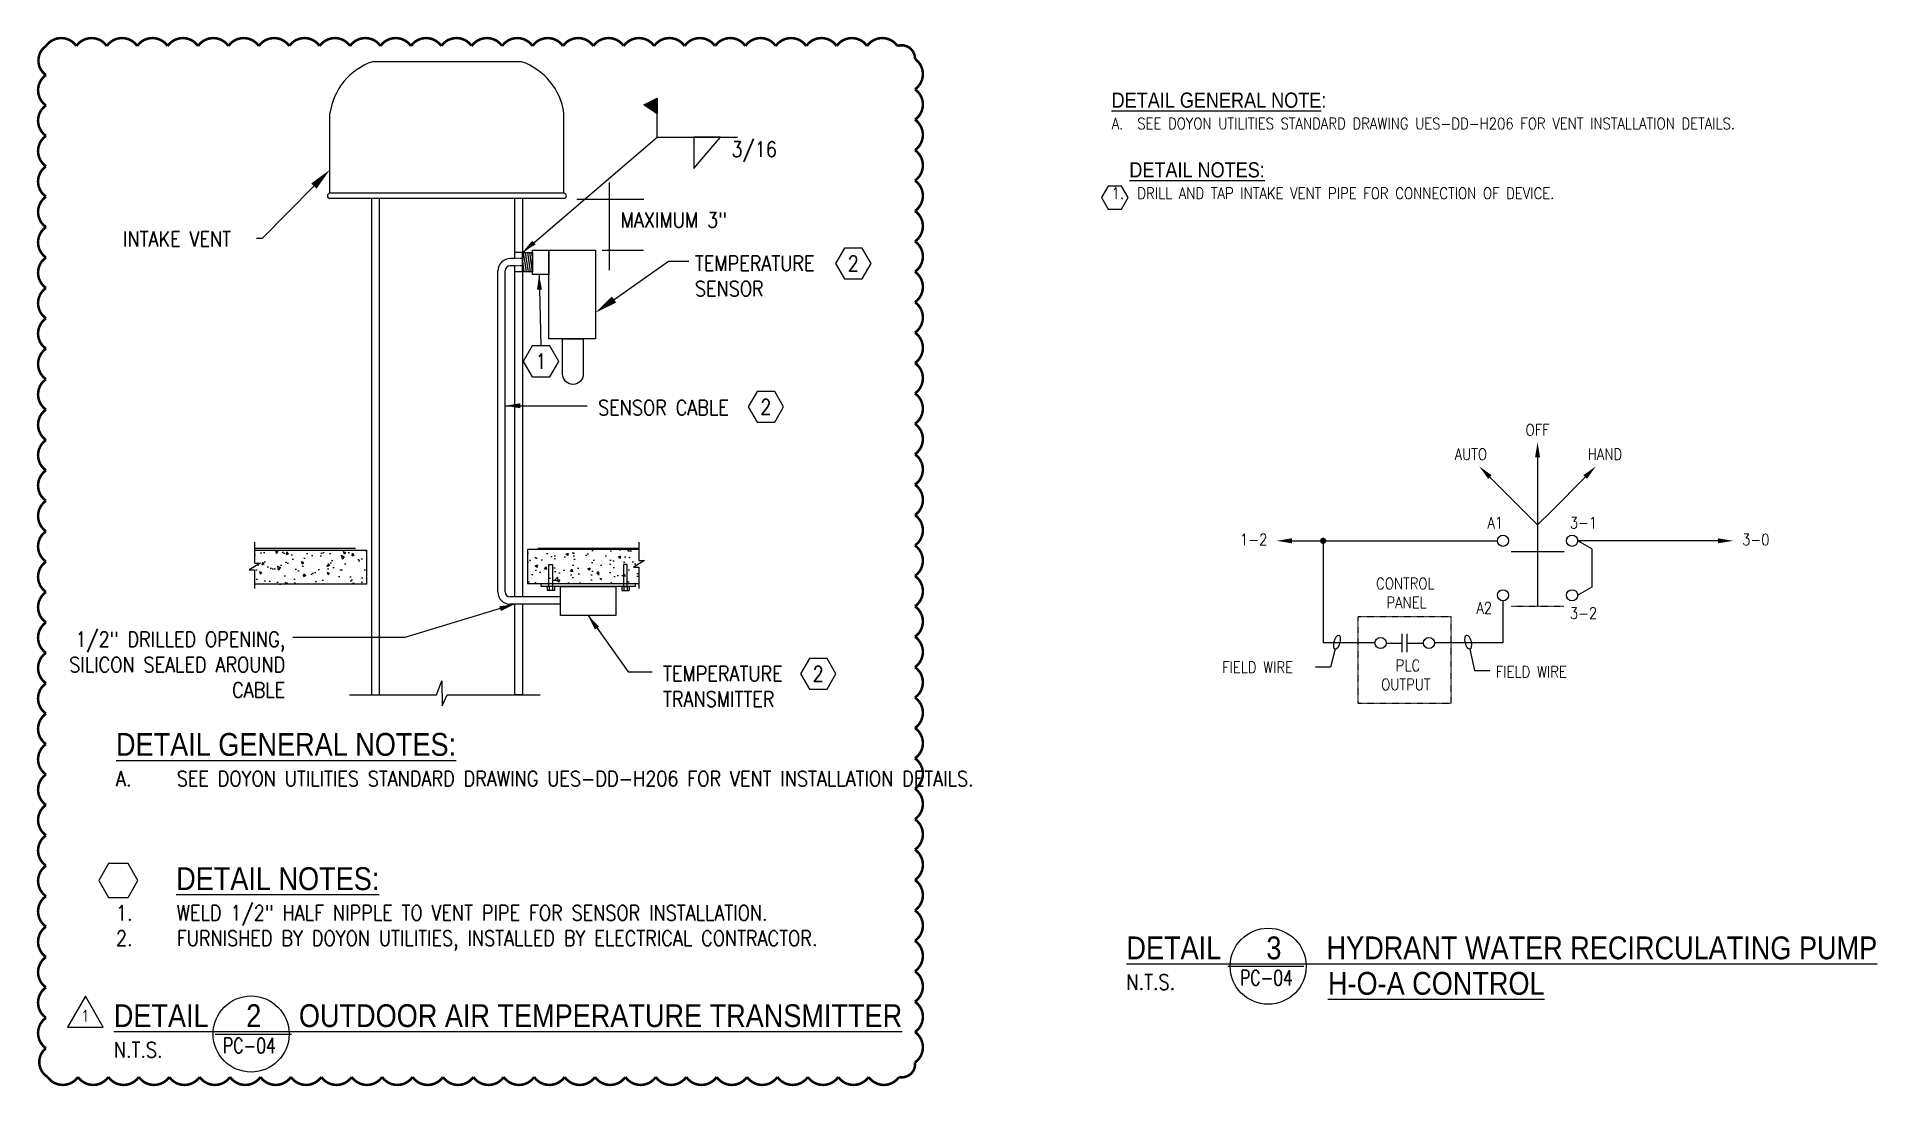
# Model space of a CAD drawing. Header units: inches. Extents: x 10198 to 13598, y 8611 to 9216.
# Drawn here: x 10936 to 11662, y 8796 to 9210 of the extents above; entities that cross this region are included whole.
import ezdxf
from ezdxf import colors
from ezdxf.entities.mleader import LeaderData, LeaderLine
from ezdxf.enums import TextEntityAlignment as Align
from ezdxf.math import Vec2, Vec3

# ---------------------------------------------------------------- set-up
doc = ezdxf.new("R2010")
doc.units = ezdxf.units.IN
doc.header["$LTSCALE"] = 0.1
doc.header["$MEASUREMENT"] = 0
for name, pattern in [('DASHED2', [0.375, 0.25, -0.125]), ('HIDDEN', [0.375, 0.25, -0.125]), ('HIDDEN2', [0.1875, 0.125, -0.0625])]:
    doc.linetypes.add(name, pattern=pattern)
doc.layers.get('0').update_dxf_attribs({"lineweight": 18})
doc.layers.add('AMMENDMENT NO. 1', color=200, linetype='Continuous', lineweight=18)
for name, color, linetype in [('DT-DIMM', 153, 'Continuous'), ('DT-HVSH', 34, 'Continuous'), ('DT-MDSH', 187, 'Continuous'), ('DT-MDSO', 201, 'Continuous'), ('DT-MDSO @ 48', 201, 'Continuous'), ('DT-TEXT', 141, 'Continuous'), ('DT-TEXT @ 48', 141, 'Continuous'), ('E-POWR-CIRC', 90, 'Continuous'), ('E-POWR-CIRC @ 48', 90, 'Continuous'), ('E-POWR-IDEN', 71, 'Continuous'), ('E-POWR-IDEN @ 48', 71, 'Continuous')]:
    doc.layers.add(name, color=color, linetype=linetype)
doc.styles.add('Note', font='romans.shx', dxfattribs={"width": 0.75})
doc.styles.add('RomanS', font='romans.shx', dxfattribs={"width": 0.85})
doc.styles.get("Standard").update_dxf_attribs({"font": 'romans.shx', "width": 0.85})
doc.dimstyles.new('FH_Arrow_Leader', dxfattribs={"dimscale": 96, "dimtxt": 0.09375, "dimasz": 0.125, "dimexe": 0.0625, "dimexo": 0.0625, "dimgap": 0.09, "dimtad": 0, "dimtih": 1, "dimtoh": 1, "dimdec": 4, "dimzin": 0, "dimdsep": 46, "dimlunit": 4, "dimtxsty": 'RomanS', "dimcen": 0.09, "dimadec": 0, "dimazin": 0, "dimtfac": 1, "dimtdec": 4, "dimtofl": 0, "dimtmove": 0, "dimatfit": 3, "dimfxl": 1, "dimtolj": 1, "dimtzin": 0, "dimarcsym": 0})

msp = doc.modelspace()

# ---------------------------------------------------------------- texts
at = {"layer": 'DT-TEXT', "char_height": 4.5, "width": 24192, "attachment_point": 1, "style": 'RomanS'}
for s, insert in [('\\A1;{\\fArial|b0|i0|c0|p34;\\H2x;\\LDETAIL      3      HYDRANT WATER RECIRCULATING PUMP\\P\\Fromans|c0;\\H0.66667x;\\lN.T.S.\\P} ', (11365.60768, 8854.87269)), ('\\A1;{\\fArial|b0|i0|c0|p34;\\H2x;\\LH-O-A CONTROL\\P\\Fromans|c0;\\H0.66667x;\\l\\P} ', (11445.13862, 8840.87269)), ('\\A1;{\\fArial|b0|i0|c0|p34;\\H2x;\\LDETAIL     2     OUTDOOR AIR TEMPERATURE TRANSMITTER\\P\\Fromans|c0;\\H0.66667x;\\lN.T.S.\\P} ', (10966.0189, 8828.12626))]:
    msp.add_mtext(s, dxfattribs=dict(at, insert=insert))
at = {"layer": 'DT-TEXT @ 48', "char_height": 6.0002995, "width": 28.8027741, "attachment_point": 1, "style": 'RomanS'}
for insert in [(11406.98005, 8841.55591), (11005.62664, 8814.80948)]:
    msp.add_mtext('\\pi3.4723;{\\W0.75;PC-04}', dxfattribs=dict(at, insert=insert))
at = {"layer": 'E-POWR-IDEN @ 48', "style": 'RomanS', "width": 0.85}
msp.add_text('MAXIMUM 3"', height=5.9985, dxfattribs=at).set_placement((11166.04919, 9134.59592))
at = {"layer": 'E-POWR-IDEN @ 48', "style": 'RomanS'}
for s, insert, char_height, width, attachment_point in [('{\\fArial|b0|i0|c0|p34;\\H1.7779x;\\LDETAIL GENERAL NOTE\\l:\\P\\pi-10.125,l10.125,t10.125;\\Fromans|c0;\\H0.74996x;A.^ISEE DOYON UTILITIES STANDARD DRAWING UES-DD-H206 FOR VENT INSTALLATION DETAILS.\\H2.0893x; \\H0.47864x;\\P\\pi0,l0,tz;\\A1;\\H1.9425x; \\H0.68642x;\\P  \\fArial|b0|i0|c0|p34;\\LDETAIL NOTES:\\H1.5321x; \\H0.6527x;\\P\\pi-10.125,l10.125,t10.125;\\Fromans|c0;\\H0.74999x;\\l1.^IDRILL AND TAP INTAKE VENT PIPE FOR CONNECTION OF DEVICE.\\H1.6524x; }', (11359.76919, 9187.87769), 3.375, 279.4225738, 1), ('3/16', (11227.68331, 9168.50416), 6, 26.7764658, 3), ('\\A1;INTAKE VENT', (10969.68559, 9133.06133), 5.9985, 75.2916451, 1), ('\\A1;TEMPERATURE SENSOR', (11195.35588, 9123.46369), 5.9985, 45.885874, 1), ('OFF', (11523.12713, 9057.01657), 4.498875, 65.1474879, 1), ('AUTO', (11495.11526, 9047.41012), 4.498875, 65.1474879, 1), ('HAND', (11547.66308, 9047.41012), 4.498875, 65.1474879, 1), ('A1', (11508.0503, 9020.37814), 4.498875, 65.1474879, 1), ('3-1', (11540.57194, 9020.37814), 4.498875, 65.1474879, 1), ('1-2', (11410.41607, 9013.73879), 4.498875, 65.1474879, 1), ('3-0', (11608.59255, 9013.73879), 4.498875, 65.1474879, 1), ('\\pi9.8673;CONTROL\\P\\pi13.965;PANEL', (11454.25243, 8996.38844), 4.498875, 44.6820215, 1), ('A2', (11503.69881, 8986.7235), 4.498875, 65.1474879, 1), ('3-2', (11540.57194, 8984.66301), 4.498875, 65.1474879, 1), ('\\A1;1/2" DRILLED OPENING, SILICON SEALED AROUND CABLE', (11033.67977, 8949.11499), 5.9985, 93.7799383, 9), ('FIELD WIRE', (11403.35705, 8963.34207), 4.498875, 65.1474879, 1), ('\\pi17.606;PLC\\P\\pi11.87;OUTPUT', (11454.25243, 8964.0613), 4.498875, 44.6820215, 1), ('\\A1;TEMPERATURE TRANSMITTER', (11182.7691, 8961.54538), 6, 77.2352147, 1), ('FIELD WIRE', (11511.38426, 8961.54697), 4.498875, 65.1474879, 1), ('\\A1;\\pt23.988;{\\fArial|b0|i0|c0|p34;\\H0.75038x;\\LDETAIL GENERAL NOTES:\\P\\pi-23.988,l23.988;\\Fromans|c0;\\H0.6665x;\\lA.^ISEE DOYON UTILITIES STANDARD DRAWING UES-DD-H206 FOR VENT INSTALLATION DETAILS.}', (10966.87947, 8935.16672), 11.99400075, 341.376, 1), ('\\A1;\\pt23.988;{\\fArial|b0|i0|c0|p34;\\H0.75038x;        \\LDETAIL NOTES:\\P\\pi-23.988,l23.988;\\Fromans|c0;\\H0.6665x;\\l1.^IWELD 1/2" HALF NIPPLE TO VENT PIPE FOR SENSOR INSTALLATION.\\H1.6903x; \\H0.59159x;\\P2.^IFURNISHED BY DOYON UTILITIES, INSTALLED BY ELECTRICAL CONTRACTOR.\\H1.2698x; }', (10966.87947, 8882.18206), 11.99400075, 341.376, 1)]:
    msp.add_mtext(s, dxfattribs=dict(at, insert=insert, char_height=char_height, width=width, attachment_point=attachment_point))
at = {"layer": 'E-POWR-IDEN @ 48', "insert": (11157.14086, 9066.53125), "char_height": 6, "attachment_point": 1, "style": 'RomanS'}
msp.add_mtext('\\A1;SENSOR CABLE', dxfattribs=at)

# ---------------------------------------------------------------- blocks, each defined once
blk = doc.blocks.new('ELL')
blk.add_ellipse((0, 0), major_axis=(-1, 0), ratio=0.397545)
blk = doc.blocks.new('Anno_Hexagon')
at = {"color": 0, "linetype": 'ByBlock', "lineweight": -2}
blk.add_lwpolyline([(1.17, 0), (0.58, 1.01), (-0.58, 1.01), (-1.17, 0), (-0.58, -1.01), (0.58, -1.01)], close=True, dxfattribs=at)
at = {"color": 0, "linetype": 'ByBlock', "lineweight": -2, "style": 'Note', "width": 0.85}
blk.add_attdef('ID', text='', height=1, dxfattribs=at).set_placement((0, 0), align=Align.MIDDLE)
blk = doc.blocks.new('Hexagon')
at = {"color": 0, "linetype": 'ByBlock', "lineweight": -2}
blk.add_lwpolyline([(-0.09, -0.103), (-0.166, 0.029), (-0.319, 0.029), (-0.396, -0.103), (-0.319, -0.236), (-0.166, -0.236)], close=True, dxfattribs=at)
blk = doc.blocks.new('Anno_Revision_A')
at = {"color": 0, "linetype": 'ByBlock', "lineweight": -2}
blk.add_lwpolyline([(1.18, -0.68), (0, 1.36), (-1.18, -0.68)], close=True, dxfattribs=at)
at = {"color": 0, "linetype": 'ByBlock', "lineweight": -2, "style": 'RomanS'}
blk.add_attdef('REVISION', text='', height=0.75, dxfattribs=at).set_placement((0, 0.06), align=Align.MIDDLE)

# ---------------------------------------------------------------- hatches: boundary and pattern name
at = {"layer": 'DT-MDSH'}
h = msp.add_hatch(dxfattribs=at)
h.set_pattern_fill('AR-CONC', color=256, scale=1.43964, angle=57, style=0)
h.set_pattern_definition([(107, (-176660.526, -36147.639), (6.3815824, 8.16805297), [1.07973, -11.87703]), (52, (-176660.526, -36147.639), (-10.1697724, 4.22255824), [0.863784, -9.501624]), (157.4514, (-176659.994, -36146.959), (-3.7881803, 12.39061406), [0.91762927, -10.0939223]), (103.1842, (-176662.94, -36146.071), (10.3665174, 11.5878861), [1.619595, -17.815545]), (153.6356, (-176662.077, -36145.105), (-4.4327983, 18.9228689), [1.376444, -15.140881]), (48.1842, (-176662.94, -36146.071), (-4.4328131, 18.9228654), [1.295676, -14.252436]), (78, (-176661.553, -36145.256), (9.54140837, 4.05008756), [1.07973, -11.87703]), (23, (-176661.553, -36145.256), (-6.8475465, 8.62353615), [0.863784, -9.501624]), (128.4514, (-176660.758, -36144.918), (2.69387174, 12.6736215), [0.91762927, -10.0939223]), (94.5, (-176660.5257, -36147.6392), (-3.92396262, 2.75698402), [0, -9.3864528, 0, -9.645588, 0, -9.537615]), (64.5, (-176660.5257, -36147.639), (-2.69937618, 6.26877839), [0, -5.4994248, 0, -9.1705068, 0, -3.635091]), (24.5, (-176662.274, -36150.3317), (4.4579409, 6.26843589), [0, -3.5991, 0, -11.229192, 0, -14.900274]), (14.5, (-176663.058, -36151.539), (3.36401903, 7.82620202), [0, -4.67883, 0, -7.4573352, 0, -10.581354])])
h.paths.add_polyline_path([(11065.74526, 9007.26534), (11065.74526, 8993.94547), (11021.56364, 8993.94547), (11021.56364, 9007.26534)])
h = msp.add_hatch(dxfattribs=at)
h.set_pattern_fill('AR-CONC', color=256, scale=1.43964, style=0)
h.set_pattern_definition([(50, (-176675.8135, -36181.376), (10.3259645, -0.90340484), [1.07973, -11.87703]), (355, (-176675.813, -36181.376), (-1.9975197, 10.82885883), [0.863784, -9.501624]), (100.4514, (-176674.953, -36181.452), (8.32845246, 9.9254474), [0.91762927, -10.0939223]), (46.1842, (-176675.813, -36178.497), (15.364429, -2.3828779), [1.619595, -17.815545]), (96.6356, (-176674.533, -36178.696), (13.4557782, 14.0237905), [1.376444, -15.140881]), (351.1842, (-176675.813, -36178.497), (13.4557672, 14.023801), [1.295676, -14.252436]), (21, (-176674.374, -36179.217), (8.5933127, -5.7962626), [1.07973, -11.87703]), (326, (-176674.374, -36179.217), (3.50286484, 10.4395501), [0.863784, -9.501624]), (71.4514, (-176673.658, -36179.7), (12.09618105, 4.64327804), [0.91762927, -10.0939223]), (37.5, (-176675.8135, -36181.3763), (0.17505814, 4.79247308), [0, -9.3864528, 0, -9.645588, 0, -9.537615]), (7.5, (-176675.8135, -36181.3763), (3.78725429, 5.67810877), [0, -5.4994248, 0, -9.1705068, 0, -3.635091]), (327.5, (-176679.024, -36181.3763), (7.68512132, -0.324708955), [0, -3.5991, 0, -11.229192, 0, -14.900274]), (317.5, (-176680.4635, -36181.376), (8.39578137, 1.44115137), [0, -4.67883, 0, -7.4573352, 0, -10.581354])])
h.paths.add_polyline_path([(11129.20409, 8994.18486), (11173.20743, 8994.18486), (11173.20743, 9007.50473), (11129.20409, 9007.50473)])

# ---------------------------------------------------------------- linework, layer by layer
at = {"layer": 'AMMENDMENT NO. 1', "const_width": 1}
msp.add_lwpolyline([(10939.25131, 9206.24135, -0.52056705), (10951.25131, 9206.24135, -0.52056705), (10963.25131, 9206.24135, -0.52056705), (10975.25131, 9206.24135, -0.52056705), (10987.25131, 9206.24135, -0.52056705), (10999.25131, 9206.24135, -0.52056705), (11011.25131, 9206.24135, -0.52056705), (11023.25131, 9206.24135, -0.52056705), (11035.25131, 9206.24135, -0.52056705), (11047.25131, 9206.24135, -0.52056705), (11059.25131, 9206.24135, -0.52056705), (11071.25131, 9206.24135, -0.52056705), (11083.25131, 9206.24135, -0.52056705), (11095.25131, 9206.24135, -0.52056705), (11107.25131, 9206.24135, -0.52056705), (11119.25131, 9206.24135, -0.52056705), (11131.25131, 9206.24135, -0.52056705), (11143.25131, 9206.24135, -0.52056705), (11155.25131, 9206.24135, -0.52056705), (11167.25131, 9206.24135, -0.52056705), (11179.25131, 9206.24135, -0.52056705), (11191.25131, 9206.24135, -0.52056705), (11203.25131, 9206.24135, -0.52056705), (11215.25131, 9206.24135, -0.52056705), (11227.25131, 9206.24135, -0.52056705), (11239.25131, 9206.24135, -0.52056705), (11251.25131, 9206.24135, -0.52056705), (11263.25131, 9206.24135, -0.52056705), (11275.25131, 9206.24135, -0.52056705), (11282.16078, 9201.15083, -0.52056705), (11282.16078, 9189.15083, -0.52056705), (11282.16078, 9177.15083, -0.52056705), (11282.16078, 9165.15083, -0.52056705), (11282.16078, 9153.15083, -0.52056705), (11282.16078, 9141.15083, -0.52056705), (11282.16078, 9129.15083, -0.52056705), (11282.16078, 9117.15083, -0.52056705), (11282.16078, 9105.15083, -0.52056705), (11282.16078, 9093.15083, -0.52056705), (11282.16078, 9081.15083, -0.52056705), (11282.16078, 9069.15083, -0.52056705), (11282.16078, 9057.15083, -0.52056705), (11282.16078, 9045.15083, -0.52056705), (11282.16078, 9033.15083, -0.52056705), (11282.16078, 9021.15083, -0.52056705), (11282.16078, 9009.15083, -0.52056705), (11282.16078, 8997.15083, -0.52056705), (11282.16078, 8985.15083, -0.52056705), (11282.16078, 8973.15083, -0.52056705), (11282.16078, 8961.15083, -0.52056705), (11282.16078, 8949.15083, -0.52056705), (11282.16078, 8937.15083, -0.52056705), (11282.16078, 8925.15083, -0.52056705), (11282.16078, 8913.15083, -0.52056705), (11282.16078, 8901.15083, -0.52056705), (11282.16078, 8889.15083, -0.52056705), (11282.16078, 8877.15083, -0.52056705), (11282.16078, 8865.15083, -0.52056705), (11282.16078, 8853.15083, -0.52056705), (11282.16078, 8841.15083, -0.52056705), (11282.16078, 8829.15083, -0.52056705), (11282.16078, 8817.15083, -0.52056705), (11282.16078, 8805.15083, -0.52056705), (11275.89385, 8799.41776, -0.52056705), (11263.89385, 8799.41776, -0.52056705), (11251.89385, 8799.41776, -0.52056705), (11239.89385, 8799.41776, -0.52056705), (11227.89385, 8799.41776, -0.52056705), (11215.89385, 8799.41776, -0.52056705), (11203.89385, 8799.41776, -0.52056705), (11191.89385, 8799.41776, -0.52056705), (11179.89385, 8799.41776, -0.52056705), (11167.89385, 8799.41776, -0.52056705), (11155.89385, 8799.41776, -0.52056705), (11143.89385, 8799.41776, -0.52056705), (11131.89385, 8799.41776, -0.52056705), (11119.89385, 8799.41776, -0.52056705), (11107.89385, 8799.41776, -0.52056705), (11095.89385, 8799.41776, -0.52056705), (11083.89385, 8799.41776, -0.52056705), (11071.89385, 8799.41776, -0.52056705), (11059.89385, 8799.41776, -0.52056705), (11047.89385, 8799.41776, -0.52056705), (11035.89385, 8799.41776, -0.52056705), (11023.89385, 8799.41776, -0.52056705), (11011.89385, 8799.41776, -0.52056705), (10999.89385, 8799.41776, -0.52056705), (10987.89385, 8799.41776, -0.52056705), (10975.89385, 8799.41776, -0.52056705), (10963.89385, 8799.41776, -0.52056705), (10951.89385, 8799.41776, -0.52056705), (10939.89385, 8799.41776, -0.52056705), (10939.25131, 8810.77522, -0.52056705), (10939.25131, 8822.77522, -0.52056705), (10939.25131, 8834.77522, -0.52056705), (10939.25131, 8846.77522, -0.52056705), (10939.25131, 8858.77522, -0.52056705), (10939.25131, 8870.77522, -0.52056705), (10939.25131, 8882.77522, -0.52056705), (10939.25131, 8894.77522, -0.52056705), (10939.25131, 8906.77522, -0.52056705), (10939.25131, 8918.77522, -0.52056705), (10939.25131, 8930.77522, -0.52056705), (10939.25131, 8942.77522, -0.52056705), (10939.25131, 8954.77522, -0.52056705), (10939.25131, 8966.77522, -0.52056705), (10939.25131, 8978.77522, -0.52056705), (10939.25131, 8990.77522, -0.52056705), (10939.25131, 9002.77522, -0.52056705), (10939.25131, 9014.77522, -0.52056705), (10939.25131, 9026.77522, -0.52056705), (10939.25131, 9038.77522, -0.52056705), (10939.25131, 9050.77522, -0.52056705), (10939.25131, 9062.77522, -0.52056705), (10939.25131, 9074.77522, -0.52056705), (10939.25131, 9086.77522, -0.52056705), (10939.25131, 9098.77522, -0.52056705), (10939.25131, 9110.77522, -0.52056705), (10939.25131, 9122.77522, -0.52056705), (10939.25131, 9134.77522, -0.52056705), (10939.25131, 9146.77522, -0.52056705), (10939.25131, 9158.77522, -0.52056705), (10939.25131, 9170.77522, -0.52056705), (10939.25131, 9182.77522, -0.52056705), (10939.25131, 9194.77522, -0.52056705)], format="xyb", close=True, dxfattribs=at)
at = {"layer": 'DT-DIMM'}
for p, q in [((11093.30834, 8950.24228), (11095.51948, 8955.79045)), ((11095.51948, 8955.79045), (11095.54982, 8945.84997)), ((11058.97302, 8950.24228), (11093.30834, 8950.24228)), ((11095.54982, 8945.84997), (11097.60566, 8950.24228)), ((11097.60566, 8950.24228), (11134.22097, 8950.24228))]:
    msp.add_line(p, q, dxfattribs=at)
at = {"layer": 'DT-HVSH'}
for p, q in [((11021.56364, 9010.47981), (11021.56364, 9002.17939)), ((11021.56364, 9008.1131), (11061.3914, 9008.1131)), ((11021.56364, 9007.26534), (11065.74526, 9007.26534)), ((11065.74526, 9007.26534), (11065.74526, 8993.94547)), ((11133.36493, 9008.1131), (11173.20743, 9008.1131)), ((11173.20743, 9010.47533), (11173.20743, 9003.24731)), ((11021.56364, 8999.49887), (11021.56364, 8992.14535)), ((11173.20743, 9000.56679), (11173.20743, 8992.14535)), ((11065.74526, 8993.94547), (11021.56364, 8993.94547))]:
    msp.add_line(p, q, dxfattribs=at)
for points in [[(11173.20743, 9007.50473), (11129.20409, 9007.50473), (11129.20409, 8994.18486), (11173.20743, 8994.18486)], [(11021.56364, 9002.17939), (11023.84476, 9002.17939), (11019.42317, 8999.49887), (11021.56364, 8999.49887)], [(11173.20743, 9003.24731), (11175.48855, 9003.24731), (11171.06695, 9000.56679), (11173.20743, 9000.56679)]]:
    msp.add_lwpolyline(points, dxfattribs=at)
at = {"layer": 'DT-MDSO'}
for p, q in [((11126.89723, 9200.04194), (11068.05211, 9200.04194)), ((11180.43671, 9170.29345), (11180.43671, 9185.64221)), ((11051.28958, 9148.15593), (11051.28958, 9179.69231)), ((11143.65977, 9148.15593), (11143.65977, 9179.69231)), ((11180.43671, 9170.29345), (11212.19315, 9170.29345)), ((11143.65977, 9148.15593), (11051.28958, 9148.15593)), ((11143.65977, 9146.03508), (11051.28958, 9146.03508)), ((11067.711, 9146.03508), (11067.711, 8950.24228)), ((11070.77343, 9146.03508), (11070.77343, 8950.24228)), ((11124.17591, 9146.03508), (11124.17591, 9122.35787)), ((11127.23834, 9146.03508), (11127.23834, 8988.8372)), ((11124.17591, 9122.35787), (11122.44979, 9122.35787)), ((11127.23834, 9124.76158), (11124.17591, 9124.76158)), ((11127.97976, 9117.06862), (11127.23834, 9122.26176)), ((11128.80685, 9117.06862), (11127.70854, 9124.76158)), ((11129.63394, 9117.06862), (11128.53562, 9124.76158)), ((11130.46102, 9117.06862), (11129.36271, 9124.76158)), ((11131.28811, 9117.06862), (11130.1898, 9124.76158)), ((11131.28811, 9122.86183), (11131.01689, 9124.76158)), ((11117.56476, 8990.8367), (11117.56476, 9117.47283)), ((11120.45029, 8990.8367), (11120.45029, 9117.47283)), ((11124.17591, 9119.47233), (11122.44979, 9119.47233)), ((11124.17591, 9119.47233), (11124.17591, 8988.8372)), ((11127.23834, 9117.06862), (11124.17591, 9117.06862)), ((11139.88499, 8992.98251), (11136.99842, 8992.98251)), ((11139.88499, 8992.91623), (11136.99842, 8992.91623)), ((11136.99842, 8992.91623), (11136.99842, 8991.43497)), ((11139.88499, 8991.43497), (11136.99842, 8991.43497)), ((11137.80549, 8992.91623), (11137.80549, 8991.43497)), ((11139.07791, 8992.91623), (11139.07791, 8991.43497)), ((11139.88499, 8992.91623), (11139.88499, 8991.43497)), ((11166.45364, 8992.98251), (11169.34021, 8992.98251)), ((11166.45364, 8992.91623), (11169.34021, 8992.91623)), ((11166.45364, 8992.91623), (11166.45364, 8991.43497)), ((11166.45364, 8991.43497), (11169.34021, 8991.43497)), ((11167.26072, 8992.91623), (11167.26072, 8991.43497)), ((11168.53314, 8992.91623), (11168.53314, 8991.43497)), ((11169.34021, 8992.91623), (11169.34021, 8991.43497)), ((11142.24182, 8988.8372), (11122.44979, 8988.8372)), ((11142.24182, 8985.95166), (11122.44979, 8985.95166)), ((11124.17591, 8985.95166), (11124.17591, 8950.24228)), ((11127.23834, 8985.95166), (11127.23834, 8950.24228)), ((11067.711, 8950.24228), (11070.77343, 8950.24228)), ((11127.23834, 8950.24228), (11124.17591, 8950.24228))]:
    msp.add_line(p, q, dxfattribs=at)
at = {"layer": 'DT-MDSO', "linetype": 'HIDDEN2', "ltscale": 0.5}
for p, q in [((11127.23834, 9122.35787), (11124.17591, 9122.35787)), ((11127.23834, 9119.47233), (11124.17591, 9119.47233))]:
    msp.add_line(p, q, dxfattribs=at)
at = {"layer": 'DT-MDSO'}
for points in [[(11180.43671, 9179.47253), (11175.17815, 9183.02897), (11180.43671, 9185.64221)], [(11194.88562, 9157.9541), (11205.40274, 9170.29345), (11194.88562, 9170.29345)], [(11127.23834, 9124.76158), (11131.28811, 9124.76158), (11131.28811, 9117.06862), (11127.23834, 9117.06862)], [(11131.28811, 9125.7232), (11137.65139, 9125.7232), (11137.65139, 9116.107), (11131.28811, 9116.107)], [(11137.65139, 9125.7232), (11156.05942, 9125.7232), (11156.05942, 9090.7552), (11137.65139, 9090.7552)], [(11139.15928, 8992.98251), (11137.72413, 8992.98251), (11137.72413, 9001.5812), (11139.15928, 9001.5812)], [(11167.17936, 8992.98251), (11168.6145, 8992.98251), (11168.6145, 9001.5812), (11167.17936, 9001.5812)], [(11134.64159, 8992.98251), (11134.64159, 8994.18486), (11171.69704, 8994.18486), (11171.69704, 8992.98251)], [(11142.24182, 8981.47749), (11142.24182, 8992.98251), (11164.09682, 8992.98251), (11164.09682, 8981.47749)]]:
    msp.add_lwpolyline(points, close=True, dxfattribs=at)
msp.add_lwpolyline([(11143.11769, 9090.7552), (11151.24638, 9090.7552), (11151.24638, 9076.71602, -0.414213562), (11147.24638, 9072.71602), (11147.11769, 9072.71602, -0.414213562), (11143.11769, 9076.71602)], format="xyb", close=True, dxfattribs=at)
for centre, radius, start, end in [((11076.42028, 9176.07017), 25.39039, 109.24327689, 171.79831769), ((11118.52907, 9176.07017), 25.39039, 8.20168231, 70.75672311), ((11051.39442, 9147.09551), 1.06559, 95.64617491, 264.35382509), ((11143.55493, 9147.09551), 1.06559, 275.64617491, 84.35382509), ((11122.44979, 9117.47283), 4.88504, 90, 180), ((11122.44979, 9117.47283), 1.9995, 90, 180), ((11137.0017, 8992.94937), 0.0333, 95.64617438, 264.35382562), ((11139.88171, 8992.94937), 0.0333, 275.64617438, 84.35382562), ((11166.45692, 8992.94937), 0.0333, 95.64617438, 264.35382562), ((11169.33694, 8992.94937), 0.0333, 275.64617438, 84.35382562), ((11122.44979, 8990.8367), 4.88504, 180, 270), ((11122.44979, 8990.8367), 1.9995, 180, 270)]:
    msp.add_arc(centre, radius, start, end, dxfattribs=at)
msp.add_solid([(11180.43671, 9185.64221), (11180.43671, 9179.47253), (11175.17815, 9183.02897)], dxfattribs=at)
at = {"layer": 'DT-TEXT'}
for p, q in [((11405.65188, 8843.12866), (11435.67499, 8843.12866)), ((11006.0631, 8816.38223), (11036.08621, 8816.38223))]:
    msp.add_line(p, q, dxfattribs=at)
for centre in [(11421.54914, 8843.12866), (11020.19573, 8816.38223)]:
    msp.add_circle(centre, 15, dxfattribs=at)
at = {"layer": 'E-POWR-CIRC'}
for p, q in [((11527.84906, 9017.2805), (11527.84906, 8985.24237)), ((11443.24844, 9010.99417), (11443.24844, 8970.68128)), ((11549.28655, 9007.84496), (11543.7001, 9010.99417)), ((11549.28655, 9007.84496), (11549.28655, 8992.65264)), ((11549.28655, 8992.65264), (11543.7001, 8989.50342)), ((11514.20248, 8987.29898), (11514.20248, 8970.68128)), ((11463.69802, 8970.68128), (11443.24844, 8970.68128)), ((11468.10679, 8970.65776), (11474.45559, 8970.65776)), ((11476.45431, 8970.65776), (11482.80311, 8970.65776)), ((11514.20248, 8970.68128), (11487.21188, 8970.68128))]:
    msp.add_line(p, q, dxfattribs=at)
at = {"layer": 'E-POWR-CIRC', "const_width": 1.22469}
msp.add_lwpolyline([(11442.63609, 9010.99417, 1), (11443.86079, 9010.99417, 1)], format="xyb", close=True, dxfattribs=at)
at = {"layer": 'E-POWR-IDEN'}
for p, q in [((11161.68012, 9117.72312), (11161.68012, 9152.35688)), ((11148.7054, 9145.78534), (11175.18804, 9145.78534)), ((11158.69378, 9125.7232), (11175.0103, 9125.7232)), ((11517.37266, 9006.73312), (11538.32546, 9006.73312)), ((11474.45559, 8966.99102), (11474.45559, 8974.3245)), ((11476.45431, 8966.99102), (11476.45431, 8974.3245))]:
    msp.add_line(p, q, dxfattribs=at)
at = {"layer": 'E-POWR-IDEN', "linetype": 'DASHED2'}
msp.add_line((11517.37266, 8985.24237), (11538.32546, 8985.24237), dxfattribs=at)
msp.add_lwpolyline([(11456.90851, 8946.90001), (11493.74329, 8946.90001), (11493.74329, 8980.94894), (11456.90851, 8980.94894)], close=True, dxfattribs=at)
at = {"layer": 'E-POWR-IDEN'}
for centre in [(11514.20248, 9010.99417), (11541.49565, 9010.99417), (11514.20248, 8989.50342), (11541.49565, 8989.50342), (11465.90234, 8970.65776), (11485.00756, 8970.65776)]:
    msp.add_circle(centre, 2.20445, dxfattribs=at)

# ---------------------------------------------------------------- block references
at = {"layer": 'E-POWR-IDEN', "xscale": 6, "yscale": 6, "zscale": 6}
msp.add_blockref('Anno_Revision_A', (10954.79214, 8823.17414), dxfattribs=at).add_auto_attribs({'REVISION': '1'})
at = {"layer": 'E-POWR-IDEN @ 48'}
for name, p, xscale, yscale, zscale in [('Anno_Hexagon', (11361.07433, 9146.41352), 4.5, 4.5, 4.5), ('Hexagon', (10980.03899, 8882.17612), 50.37480315007269, 50.37480314821005, 50.37480315000001)]:
    msp.add_blockref(name, p, dxfattribs=dict(at, xscale=xscale, yscale=yscale, zscale=zscale))
at = {"layer": 'E-POWR-IDEN @ 48', "xscale": 5.998499998822808, "yscale": 5.998499996960163, "zscale": 5.998500000000001}
for p, values in [((11257.81138, 9120.40289), {'ID': '2'}), ((11134.58728, 9081.80962), {'ID': '1'}), ((11223.32953, 9063.83699), {'ID': '2'}), ((11243.97376, 8958.49076), {'ID': '2'})]:
    msp.add_blockref('Anno_Hexagon', p, dxfattribs=at).add_auto_attribs(values)

msp.set_redraw_order([(e.dxf.handle, doc.entitydb.next_handle()) for e in msp.query("TEXT MTEXT ATTDEF DIMENSION ARC_DIMENSION")])  # texts and dimensions are drawn at this point

# ---------------------------------------------------------------- leaders
at = {"layer": 'DT-MDSO @ 48'}
msp.add_leader([(11127.23834, 9124.76158), (11180.43671, 9170.29345)], dimstyle='FH_Arrow_Leader', override={"dimscale": 48, "dimgap": 0.09, "dimtad": 0}, dxfattribs=at)
at = {"layer": 'E-POWR-CIRC @ 48', "linetype": 'HIDDEN'}
ml = msp.add_multileader_mtext('Standard', dxfattribs=at)
ml.set_content('')
ml.set_leader_properties()
ml.build(insert=Vec2(0, 0))
ml.multileader.update_dxf_attribs({"dogleg_length": 0.125, "arrow_head_size": 5.9985, "scale": 48})
ctx = ml.context
ctx.base_point, ctx.scale, ctx.char_height, ctx.arrow_head_size, ctx.landing_gap_size, ctx.plane_origin, ctx.plane_x_axis, ctx.plane_y_axis = Vec3(11527.84906, 9017.2805), 48, 4.49888, 5.9985, 4.31892, Vec3(20478.87241, -2588.30256), Vec3(-0.002344097, -0.999997253), Vec3(0.999997253, -0.002344097)
ctx.text_align_type = 2
notes = []
notes.append((ctx, [(0, (1, 1, 0), (11527.86754, 9025.16286), (-0.002344097, -0.999997253), 7.88238, [(0, [(11527.84924, 9049.92456)], 0, [])])]))
ctx.mtext, ml.multileader.dxf.content_type = None, 0
ml = msp.add_multileader_mtext('Standard', dxfattribs=at)
ml.set_content('')
ml.set_leader_properties()
ml.build(insert=Vec2(0, 0))
ml.multileader.update_dxf_attribs({"dogleg_length": 0.125, "arrow_head_size": 5.9985, "scale": 48})
ctx = ml.context
ctx.base_point, ctx.scale, ctx.char_height, ctx.arrow_head_size, ctx.landing_gap_size, ctx.plane_origin, ctx.plane_x_axis, ctx.plane_y_axis = Vec3(11527.84906, 9017.2805), 48, 4.49888, 5.9985, 4.31892, Vec3(13376.59935, -5520.41269), Vec3(0.707106781, -0.707106781), Vec3(0.707106781, 0.707106781)
ctx.text_align_type = 2
notes.append((ctx, [(0, (1, 1, 0), (11522.27538, 9022.85419), (0.707106781, -0.707106781), 7.88238, [(0, [(11504.82027, 9040.41726)], 0, [])])]))
ctx.mtext, ml.multileader.dxf.content_type = None, 0
at = {"layer": 'E-POWR-CIRC @ 48'}
ml = msp.add_multileader_mtext('Standard', dxfattribs=at)
ml.set_content('')
ml.set_leader_properties()
ml.build(insert=Vec2(0, 0))
ml.multileader.update_dxf_attribs({"dogleg_length": 0.125, "arrow_head_size": 5.9985, "scale": 48})
ctx = ml.context
ctx.base_point, ctx.scale, ctx.char_height, ctx.arrow_head_size, ctx.landing_gap_size, ctx.plane_origin, ctx.plane_x_axis, ctx.plane_y_axis = Vec3(11527.84906, 9017.2805), 48, 4.49888, 5.9985, 4.31892, Vec3(9679.09877, -5520.41269), Vec3(0.707106781, 0.707106781), Vec3(-0.707106781, 0.707106781)
notes.append((ctx, [(0, (1, 1, 0), (11533.42275, 9022.85419), (-0.707106781, -0.707106781), 7.88238, [(0, [(11550.87785, 9040.41726)], 0, [])])]))
ctx.mtext, ml.multileader.dxf.content_type = None, 0
ml = msp.add_multileader_mtext('Standard', dxfattribs=at)
ml.set_content('')
ml.set_leader_properties()
ml.build(insert=Vec2(0, 0))
ml.multileader.update_dxf_attribs({"dogleg_length": 0.125, "arrow_head_size": 5.9985, "scale": 48})
ctx = ml.context
ctx.base_point, ctx.scale, ctx.char_height, ctx.arrow_head_size, ctx.landing_gap_size, ctx.plane_origin = Vec3(11511.99803, 9010.99417), 48, 4.49888, 5.9985, 4.31892, Vec3(23076.06109, 32.69528)
ctx.text_align_type = 2
notes.append((ctx, [(0, (1, 1, 0), (11505.05476, 9010.99417), (1, 0), 6.94326, [(0, [(11424.88819, 9010.99417)], 0, [])])]))
ctx.mtext, ml.multileader.dxf.content_type = None, 0
ml = msp.add_multileader_mtext('Standard', dxfattribs=at)
ml.set_content('')
ml.set_leader_properties()
ml.build(insert=Vec2(0, 0))
ml.multileader.update_dxf_attribs({"dogleg_length": 0.125, "arrow_head_size": 5.9985, "scale": 48})
ctx = ml.context
ctx.base_point, ctx.scale, ctx.char_height, ctx.arrow_head_size, ctx.landing_gap_size, ctx.plane_origin = Vec3(11543.7001, 9010.99417), 48, 4.49888, 5.9985, 4.31892, Vec3(-20.36296, 32.69528)
notes.append((ctx, [(0, (1, 1, 0), (11550.64336, 9010.99417), (-1, 0), 6.94326, [(0, [(11605.03128, 9010.99417)], 0, [])])]))
ctx.mtext, ml.multileader.dxf.content_type = None, 0
at = {"layer": 'E-POWR-IDEN @ 48'}
for points in [[(11133.81922, 9116.107), (11134.58728, 9087.87029)], [(11124.17591, 8985.95166), (11080.8679, 8972.87843), (11036.70086, 8972.87843)]]:
    msp.add_leader(points, dimstyle='FH_Arrow_Leader', override={"dimscale": 48, "dimgap": 0.09, "dimtad": 0}, dxfattribs=at)
at = {"layer": 'E-POWR-IDEN @ 48', "annotation_type": 0, "has_hookline": 1, "hookline_direction": 0}
for points, text_width in [([(11120.45029, 9064.28125), (11152.82086, 9064.28125)], 57.31429), ([(11153.16932, 8981.47749), (11168.93284, 8959.29538), (11178.4491, 8959.29538)], 51.72857)]:
    msp.add_leader(points, dimstyle='FH_Arrow_Leader', override={"dimscale": 48, "dimgap": 0.09, "dimtad": 0}, dxfattribs=dict(at, text_width=text_width))
at = {"layer": 'E-POWR-IDEN @ 48'}
ml = msp.add_multileader_mtext('Standard', dxfattribs=at)
ml.set_content('')
ml.set_leader_properties()
ml.build(insert=Vec2(0, 0))
ml.multileader.update_dxf_attribs({"dogleg_length": 0.125, "arrow_head_size": 9, "scale": 48})
ctx = ml.context
ctx.base_point, ctx.scale, ctx.char_height, ctx.arrow_head_size, ctx.landing_gap_size, ctx.plane_origin = Vec3(11022.38218, 9130.28299), 48, 5.9985, 9, 5.75856, Vec3(-4235.39557, -2985.97399)
notes.append((ctx, [(0, (1, 1, 0), (11024.55442, 9130.28299), (-1, 0), 2.17224, [(0, [(11051.28958, 9157.38934)], 0, [])])]))
ctx.mtext, ml.multileader.dxf.content_type = None, 0
ml = msp.add_multileader_mtext('Standard', dxfattribs=at)
ml.set_content('')
ml.set_leader_properties()
ml.build(insert=Vec2(0, 0))
ml.multileader.update_dxf_attribs({"dogleg_length": 0.125, "arrow_head_size": 9, "scale": 48})
ctx = ml.context
ctx.base_point, ctx.scale, ctx.char_height, ctx.arrow_head_size, ctx.landing_gap_size, ctx.plane_origin = Vec3(11192.87365, 9121.34064), 48, 5.9985, 9, 5.75856, Vec3(-4226.4541, -2989.89425)
notes.append((ctx, [(0, (1, 1, 0), (11184.87565, 9121.34064), (1, 0), 7.998, [(0, [(11156.05942, 9101.00589)], 0, [])])]))
ctx.mtext, ml.multileader.dxf.content_type = None, 0
ml = msp.add_multileader_mtext('Standard', dxfattribs=at)
ml.set_content('')
ml.set_leader_properties()
ml.set_arrow_properties(name='ELL')
ml.build(insert=Vec2(0, 0))
ml.multileader.update_dxf_attribs({"dogleg_length": 0.125, "arrow_head_size": 2.87928, "scale": 48})
ctx = ml.context
ctx.base_point, ctx.scale, ctx.char_height, ctx.arrow_head_size, ctx.landing_gap_size, ctx.plane_origin = Vec3(11440.1777, 8961.18334), 48, 4.49888, 2.87928, 4.31892, Vec3(23346.6121, -17.06225)
ctx.text_align_type = 2
notes.append((ctx, [(0, (1, 1, 0), (11446.1762, 8961.18334), (-1, 0), 5.9985, [(0, [(11448.71188, 8970.99145)], 0, [])])]))
ctx.mtext, ml.multileader.dxf.content_type = None, 0
ml = msp.add_multileader_mtext('Standard', dxfattribs=at)
ml.set_content('')
ml.set_leader_properties()
ml.set_arrow_properties(name='ELL')
ml.build(insert=Vec2(0, 0))
ml.multileader.update_dxf_attribs({"dogleg_length": 0.125, "arrow_head_size": 2.87928, "scale": 48})
ctx = ml.context
ctx.base_point, ctx.scale, ctx.char_height, ctx.arrow_head_size, ctx.landing_gap_size, ctx.plane_origin = Vec3(11509.00465, 8959.86089), 48, 4.49888, 2.87928, 4.31892, Vec3(-397.42976, -17.06225)
notes.append((ctx, [(0, (1, 1, 0), (11503.00615, 8959.86089), (1, 0), 5.9985, [(0, [(11500.47046, 8970.99145)], 0, [])])]))
ctx.mtext, ml.multileader.dxf.content_type = None, 0
for ctx, leaders in notes:
    for number, flags, end, landing, length, lines in leaders:
        leader = LeaderData()
        leader.index, (leader.has_last_leader_line, leader.has_dogleg_vector, leader.attachment_direction) = number, flags
        leader.last_leader_point, leader.dogleg_vector, leader.dogleg_length = Vec3(end), Vec3(landing), length
        for number, points, colour, breaks in lines:
            line = LeaderLine()
            line.index, line.vertices, line.color, line.breaks = number, Vec3.list(points), colors.encode_raw_color(colour), breaks
            leader.lines.append(line)
        ctx.leaders.append(leader)

doc.saveas('drawing.dxf')
